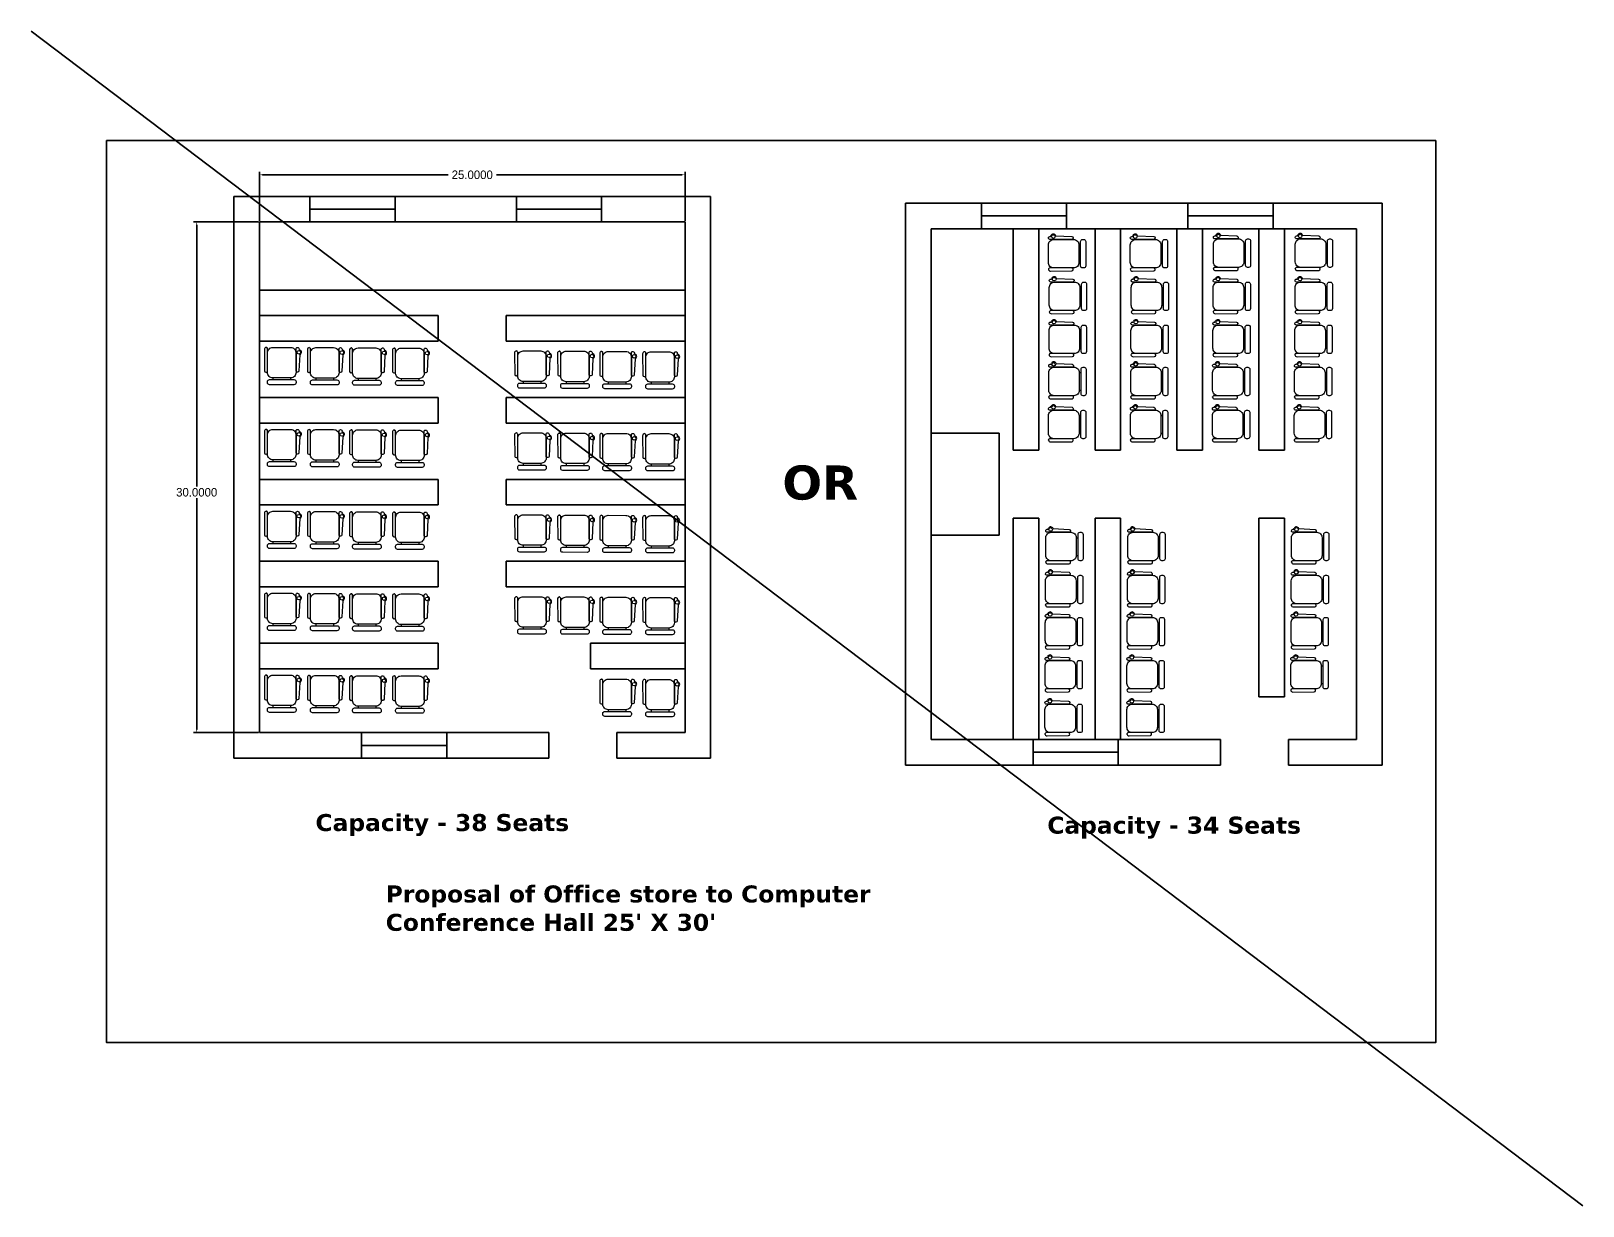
# Model space of a CAD drawing. Header units: inches. Extents: x 23 to 629, y -355 to 51.
# Drawn here: x 275.5 to 366.7, y -32.1 to 36.9 of the extents above; entities that cross this region are included whole.
import ezdxf

# ---------------------------------------------------------------- set-up
doc = ezdxf.new("R2010")
doc.units = ezdxf.units.IN
doc.header["$MEASUREMENT"] = 0
doc.layers.add('FUR', color=252, linetype='Continuous', lineweight=9)
doc.layers.add('FURN', color=252, linetype='Continuous', lineweight=9)
doc.dimstyles.get("Standard").update_dxf_attribs({"dimtxt": 0.18, "dimasz": 0.18, "dimexe": 0.18, "dimexo": 0.0625, "dimgap": 0.09, "dimtad": 0, "dimtih": 1, "dimtoh": 1, "dimdec": 4, "dimzin": 0, "dimdsep": 46, "dimtxsty": 'Standard', "dimcen": 0.09, "dimadec": 0, "dimazin": 0, "dimtfac": 1, "dimtdec": 4, "dimtofl": 0, "dimtmove": 0, "dimatfit": 3, "dimfxl": 1, "dimtolj": 1, "dimtzin": 0, "dimarcsym": 0})

msp = doc.modelspace()

# ---------------------------------------------------------------- texts
at = {"attachment_point": 1}
for s, insert, char_height, width in [('{\\fVerdana|b1|i0|c0|p34;OR}', (319.68127, 11.37486), 2, 6.0867919), ('{\\fVerdana|b1|i0|c0|p34;Capacity - 38 Seats}', (292.25391, -9.09958), 1, 20.0104396), ('{\\fVerdana|b1|i0|c0|p34;Capacity - 34 Seats}', (335.24311, -9.25132), 1, 20.0104396), ("{\\fVerdana|b1|i0|c0|p34;Proposal of Office store to Computer Conference Hall 25' X 30'}", (296.37979, -13.29382), 1, 31.0052658)]:
    msp.add_mtext(s, dxfattribs=dict(at, insert=insert, char_height=char_height, width=width))

# ---------------------------------------------------------------- blocks, each defined once
blk = doc.blocks.new('*D35')
at = {"color": 0, "lineweight": -2}
for p, q in [((288.901, 25.682), (285.097, 25.682)), ((285.277, 25.502), (285.277, 10.138)), ((285.277, -4.138), (285.277, 9.458)), ((288.901, -4.318), (285.097, -4.318))]:
    blk.add_line(p, q, dxfattribs=at)
at = {"color": 0}
for points in [[(285.247, 25.502), (285.307, 25.502), (285.277, 25.682)], [(285.247, -4.138), (285.307, -4.138), (285.277, -4.318)]]:
    blk.add_solid(points, dxfattribs=at)
at = {"layer": 'Defpoints', "color": 0}
for p in [(285.277, 25.682), (288.964, 25.682), (288.964, -4.318)]:
    blk.add_point(p, dxfattribs=at)
at = {"color": 0, "insert": (285.277, 9.798), "char_height": 0.5, "attachment_point": 5}
blk.add_mtext('\\A1;30.0000', dxfattribs=at)
blk = doc.blocks.new('CINE CHAIR')
at = {"layer": 'FUR', "color": 48, "lineweight": 0}
for p, q in [((448043.776, 57308.306), (448043.8, 57308.306)), ((448043.776, 57308.058), (448043.8, 57308.058))]:
    blk.add_line(p, q, dxfattribs=at)
blk.add_lwpolyline([(448043.45, 57308.434), (448043.678, 57308.423, -0.388092), (448043.695, 57308.404), (448043.695, 57308.401, -0.414214), (448043.676, 57308.382), (448043.367, 57308.382, -0.414214), (448043.348, 57308.401), (448043.348, 57308.404, -0.491313), (448043.377, 57308.423), (448043.384, 57308.436)], format="xyb", dxfattribs=at)
for points in [[(448043.424, 57308.382), (448043.7, 57308.382, -0.414214), (448043.776, 57308.306), (448043.776, 57308.058, -0.414214), (448043.7, 57307.982), (448043.424, 57307.982, -0.414214), (448043.348, 57308.058), (448043.348, 57308.306, -0.414214)], [(448043.828, 57308.382), (448043.842, 57308.382, -0.414214), (448043.871, 57308.353), (448043.871, 57308.01, -0.414214), (448043.842, 57307.982), (448043.828, 57307.982, -0.414214), (448043.8, 57308.01), (448043.8, 57308.353, -0.414214)], [(448043.379, 57307.938), (448043.678, 57307.94, 0.393133), (448043.695, 57307.959), (448043.695, 57307.963, 0.414214), (448043.676, 57307.982), (448043.367, 57307.982, 0.414214), (448043.348, 57307.963), (448043.348, 57307.966, 0.435766)]]:
    blk.add_lwpolyline(points, format="xyb", close=True, dxfattribs=at)
blk.add_circle((448043.417, 57308.422), 0.0249, dxfattribs=at)
blk.add_arc((448043.417, 57308.422), 0.0356, 19.6628, 156.9494, dxfattribs=at)
blk = doc.blocks.new('*D37')
at = {"color": 0, "lineweight": -2}
for p, q in [((288.964, 25.744), (288.964, 28.63)), ((289.144, 28.45), (300.041, 28.45)), ((313.784, 28.45), (302.887, 28.45)), ((313.964, 25.744), (313.964, 28.63))]:
    blk.add_line(p, q, dxfattribs=at)
at = {"color": 0}
for points in [[(289.144, 28.48), (289.144, 28.42), (288.964, 28.45)], [(313.784, 28.48), (313.784, 28.42), (313.964, 28.45)]]:
    blk.add_solid(points, dxfattribs=at)
at = {"layer": 'Defpoints', "color": 0}
for p in [(313.964, 28.45), (288.964, 25.682), (313.964, 25.682)]:
    blk.add_point(p, dxfattribs=at)
at = {"color": 0, "insert": (301.464, 28.45), "char_height": 0.5, "attachment_point": 5}
blk.add_mtext('\\A1;25.0000', dxfattribs=at)

# ---------------------------------------------------------------- dimensions: what is measured, and where the dimension line sits
dim = msp.add_linear_dim(base=(313.96387, 28.45018), p1=(288.96387, 25.68191), p2=(313.96387, 25.68191), dimstyle='Standard', override={"dimtxt": 0.5})
dim.commit()
dim.dimension.update_dxf_attribs({"geometry": '*D37', "text_midpoint": (301.46387, 28.45018)})
dim = msp.add_linear_dim(base=(285.2769, 25.68191), p1=(288.96387, -4.31809), p2=(288.96387, 25.68191), angle=90, dimstyle='Standard', override={"dimtxt": 0.5})
dim.commit()
dim.dimension.update_dxf_attribs({"geometry": '*D35', "text_midpoint": (285.2769, 9.79811), "dimtype": 160})

# ---------------------------------------------------------------- linework, layer by layer
for p, q in [((275.54557, 36.89389), (366.70968, -32.1208)), ((287.46387, 27.18191), (315.46387, 27.18191)), ((287.46387, -5.81809), (287.46387, 27.18191)), ((291.92834, 25.68191), (291.92834, 27.18191)), ((296.92834, 25.68191), (296.92834, 27.18191)), ((304.05697, 25.68191), (304.05697, 27.18191)), ((309.05697, 25.68191), (309.05697, 27.18191)), ((315.46387, 27.18191), (315.46387, -5.81809)), ((326.91497, 26.78063), (354.91497, 26.78063)), ((326.91497, -6.21937), (326.91497, 26.78063)), ((331.37944, 25.28063), (331.37944, 26.78063)), ((336.37944, 25.28063), (336.37944, 26.78063)), ((343.50807, 25.28063), (343.50807, 26.78063)), ((348.50807, 25.28063), (348.50807, 26.78063)), ((354.91497, 26.78063), (354.91497, -6.21937)), ((288.96387, 25.68191), (313.96387, 25.68191)), ((288.96387, -4.31809), (288.96387, 25.68191)), ((291.92834, 26.43191), (296.92834, 26.43191)), ((304.05697, 26.43191), (309.05697, 26.43191)), ((313.96387, 25.68191), (313.96387, -4.31809)), ((313.96387, 25.68191), (313.96387, -4.31809)), ((331.37944, 26.03063), (336.37944, 26.03063)), ((343.50807, 26.03063), (348.50807, 26.03063)), ((328.41497, 25.28063), (353.41497, 25.28063)), ((328.41497, -4.71937), (328.41497, 25.28063)), ((333.23711, 12.27762), (333.23711, 25.28063)), ((334.73711, 12.27762), (334.73711, 25.28063)), ((338.04954, 12.27762), (338.04954, 25.28063)), ((339.54954, 12.27762), (339.54954, 25.28063)), ((342.86197, 12.27762), (342.86197, 25.28063)), ((344.36197, 12.27762), (344.36197, 25.28063)), ((347.67439, 12.27762), (347.67439, 25.28063)), ((349.17439, 12.27762), (349.17439, 25.28063)), ((353.41497, 25.28063), (353.41497, -4.71937)), ((353.41497, 25.28063), (353.41497, -4.71937)), ((288.96387, 21.68191), (313.96387, 21.68191)), ((288.96387, 20.18191), (299.46387, 20.18191)), ((288.96387, 20.18191), (299.46387, 20.18191)), ((299.46387, 18.68191), (299.46387, 20.18191)), ((303.46387, 18.68191), (303.46387, 20.18191)), ((303.46387, 20.18191), (313.96387, 20.18191)), ((288.96387, 18.68191), (299.46387, 18.68191)), ((303.46387, 18.68191), (313.96387, 18.68191)), ((288.96387, 15.36949), (299.46387, 15.36949)), ((299.46387, 13.86949), (299.46387, 15.36949)), ((303.46387, 15.36949), (313.96387, 15.36949)), ((303.46387, 13.86949), (303.46387, 15.36949)), ((288.96387, 13.86949), (299.46387, 13.86949)), ((303.46387, 13.86949), (313.96387, 13.86949)), ((332.41497, 13.28063), (328.41497, 13.28063)), ((332.41497, 7.28063), (332.41497, 13.28063)), ((334.73711, 12.27762), (333.23711, 12.27762)), ((339.54954, 12.27762), (338.04954, 12.27762)), ((344.36197, 12.27762), (342.86197, 12.27762)), ((349.17439, 12.27762), (347.67439, 12.27762)), ((288.96387, 10.55706), (299.46387, 10.55706)), ((299.46387, 9.05706), (299.46387, 10.55706)), ((303.46387, 10.55706), (313.96387, 10.55706)), ((303.46387, 9.05706), (303.46387, 10.55706)), ((288.96387, 9.05706), (299.46387, 9.05706)), ((303.46387, 9.05706), (313.96387, 9.05706)), ((333.23711, -4.71937), (333.23711, 8.27762)), ((333.23711, -4.71937), (333.23711, 8.27762)), ((334.73711, 8.27762), (333.23711, 8.27762)), ((334.73711, -4.71937), (334.73711, 8.27762)), ((338.04954, -4.71937), (338.04954, 8.27762)), ((339.54954, 8.27762), (338.04954, 8.27762)), ((339.54954, -4.71937), (339.54954, 8.27762)), ((347.67439, -2.22238), (347.67439, 8.27762)), ((349.17439, 8.27762), (347.67439, 8.27762)), ((349.17439, -2.22238), (349.17439, 8.27762)), ((332.41497, 7.28063), (328.41497, 7.28063)), ((288.96387, 5.74463), (299.46387, 5.74463)), ((299.46387, 4.24463), (299.46387, 5.74463)), ((303.46387, 5.74463), (313.96387, 5.74463)), ((303.46387, 4.24463), (303.46387, 5.74463)), ((288.96387, 4.24463), (299.46387, 4.24463)), ((303.46387, 4.24463), (313.96387, 4.24463)), ((288.96387, 0.93221), (299.46387, 0.93221)), ((299.46387, -0.56779), (299.46387, 0.93221)), ((308.4166, 0.93221), (313.96387, 0.93221)), ((308.4166, -0.56779), (308.4166, 0.93221)), ((288.96387, -0.56779), (299.46387, -0.56779)), ((308.4166, -0.56779), (313.96387, -0.56779)), ((347.67439, -2.22238), (349.17439, -2.22238)), ((305.96387, -4.31809), (288.96387, -4.31809)), ((294.96387, -5.81809), (294.96387, -4.31809)), ((299.96387, -5.81809), (299.96387, -4.31809)), ((305.96387, -4.31809), (305.96387, -5.81809)), ((309.96387, -4.31809), (309.96387, -5.81809)), ((313.96387, -4.31809), (309.96387, -4.31809)), ((294.96387, -5.06809), (299.96387, -5.06809)), ((345.41497, -4.71937), (328.41497, -4.71937)), ((334.41497, -6.21937), (334.41497, -4.71937)), ((334.41497, -5.46937), (339.41497, -5.46937)), ((339.41497, -6.21937), (339.41497, -4.71937)), ((345.41497, -4.71937), (345.41497, -6.21937)), ((349.41497, -4.71937), (349.41497, -6.21937)), ((353.41497, -4.71937), (349.41497, -4.71937)), ((305.96387, -5.81809), (287.46387, -5.81809)), ((315.46387, -5.81809), (309.96387, -5.81809)), ((345.41497, -6.21937), (326.91497, -6.21937)), ((354.91497, -6.21937), (349.41497, -6.21937))]:
    msp.add_line(p, q)
msp.add_lwpolyline([(279.98165, 30.46065), (358.06424, 30.46065), (358.06424, -22.52092), (279.98165, -22.52092)], close=True)

# ---------------------------------------------------------------- block references
at = {"layer": 'FURN', "yscale": 4.19040000000001, "zscale": 4.190399999999999}
for p, xscale, rotation in [((-1877149.12761, -240092.32217), 4.190400000000028, 359.9991434073997), ((-1877144.31518, -240092.32217), 4.190400000000028, 359.9991434073997), ((-1877139.43751, -240092.28769), 4.190400000000028, 359.9991434073997), ((-1877134.62509, -240092.28769), 4.190400000000028, 359.9991434073997), ((-1877149.07413, -240094.82665), 4.190400000000028, 359.9991434073997), ((-1877144.2617, -240094.82665), 4.190400000000028, 359.9991434073997), ((-1877139.44928, -240094.82665), 4.190400000000028, 359.9991434073997), ((-1877134.63685, -240094.82665), 4.190400000000028, 359.9991434073997), ((-1877149.08785, -240097.35163), 4.190400000000028, 359.9991434073997), ((-1877144.27543, -240097.35163), 4.190400000000028, 359.9991434073997), ((-1877139.463, -240097.35163), 4.190400000000028, 359.9991434073997), ((-1877134.65058, -240097.35163), 4.190400000000028, 359.9991434073997), ((-239825.86204, 1877502.74563), 4.190400000000025, 269.9991434073997), ((-239823.3368, 1877502.73191), 4.190400000000026, 269.9991434073997), ((-239820.86177, 1877502.71369), 4.190400000000026, 269.9991434073997), ((-239818.33679, 1877502.69997), 4.190400000000026, 269.9991434073997), ((-239811.16564, 1877502.53882), 4.190400000000027, 269.9991434073997), ((-239808.6404, 1877502.52509), 4.190400000000028, 269.9991434073997), ((-239806.16538, 1877502.50688), 4.190400000000028, 269.9991434073997), ((-239803.64039, 1877502.49315), 4.190400000000028, 269.9991434073997), ((-1877149.10607, -240099.82666), 4.190400000000028, 359.9991434073997), ((-1877144.29364, -240099.82666), 4.190400000000028, 359.9991434073997), ((-1877139.48122, -240099.82666), 4.190400000000028, 359.9991434073997), ((-1877134.66879, -240099.82666), 4.190400000000028, 359.9991434073997), ((-1877149.11979, -240102.35189), 4.190400000000028, 359.9991434073997), ((-1877144.30737, -240102.35189), 4.190400000000028, 359.9991434073997), ((-1877139.49494, -240102.35189), 4.190400000000028, 359.9991434073997), ((-1877134.68252, -240102.35189), 4.190400000000028, 359.9991434073997), ((-239825.86204, 1877497.93321), 4.190400000000028, 269.9991434073997), ((-239823.3368, 1877497.91948), 4.190400000000028, 269.9991434073997), ((-239820.86177, 1877497.90126), 4.190400000000028, 269.9991434073997), ((-239818.33679, 1877497.88754), 4.190400000000028, 269.9991434073997), ((-239811.16564, 1877497.72639), 4.190400000000028, 269.9991434073997), ((-239808.6404, 1877497.71267), 4.190400000000028, 269.9991434073997), ((-239806.16538, 1877497.69445), 4.190400000000028, 269.9991434073997), ((-239803.64039, 1877497.68073), 4.190400000000028, 269.9991434073997), ((-239825.86204, 1877493.12078), 4.190400000000028, 269.9991434073997), ((-239823.3368, 1877493.10705), 4.190400000000028, 269.9991434073997), ((-239820.86177, 1877493.08884), 4.190400000000028, 269.9991434073997), ((-239818.33679, 1877493.07511), 4.190400000000028, 269.9991434073997), ((-239811.16564, 1877492.91397), 4.190400000000028, 269.9991434073997), ((-239808.6404, 1877492.90024), 4.190400000000028, 269.9991434073997), ((-239806.16538, 1877492.88203), 4.190400000000028, 269.9991434073997), ((-239803.64039, 1877492.8683), 4.190400000000028, 269.9991434073997), ((-1877149.28094, -240109.52305), 4.190400000000028, 359.9991434073997), ((-1877144.46851, -240109.52305), 4.190400000000028, 359.9991434073997), ((-1877134.84366, -240109.52305), 4.190400000000028, 359.9991434073997), ((-1877149.29467, -240112.04803), 4.190400000000028, 359.9991434073997), ((-1877144.48224, -240112.04803), 4.190400000000028, 359.9991434073997), ((-1877134.85739, -240112.04803), 4.190400000000028, 359.9991434073997), ((-239825.86204, 1877488.30835), 4.190400000000028, 269.9991434073997), ((-239823.3368, 1877488.29463), 4.190400000000028, 269.9991434073997), ((-239820.86177, 1877488.27641), 4.190400000000028, 269.9991434073997), ((-239818.33679, 1877488.26269), 4.190400000000028, 269.9991434073997), ((-239811.16564, 1877488.10154), 4.190400000000028, 269.9991434073997), ((-239808.6404, 1877488.08782), 4.190400000000028, 269.9991434073997), ((-239806.16538, 1877488.0696), 4.190400000000028, 269.9991434073997), ((-239803.64039, 1877488.05588), 4.190400000000028, 269.9991434073997), ((-1877149.31288, -240114.52305), 4.190400000000028, 359.9991434073997), ((-1877144.50045, -240114.52305), 4.190400000000028, 359.9991434073997), ((-1877134.8756, -240114.52305), 4.190400000000028, 359.9991434073997), ((-1877149.32661, -240117.04829), 4.190400000000028, 359.9991434073997), ((-1877144.51418, -240117.04829), 4.190400000000028, 359.9991434073997), ((-1877134.88933, -240117.04829), 4.190400000000028, 359.9991434073997), ((-239825.86204, 1877483.49593), 4.190400000000028, 269.9991434073997), ((-239823.3368, 1877483.4822), 4.190400000000028, 269.9991434073997), ((-239820.86177, 1877483.46399), 4.190400000000028, 269.9991434073997), ((-239818.33679, 1877483.45026), 4.190400000000028, 269.9991434073997), ((-239806.16538, 1877483.25718), 4.190400000000028, 269.9991434073997), ((-239803.64039, 1877483.24345), 4.190400000000028, 269.9991434073997), ((-1877149.3283, -240119.61704), 4.190400000000028, 359.9991434073997), ((-1877144.51588, -240119.61704), 4.190400000000028, 359.9991434073997)]:
    msp.add_blockref('CINE CHAIR', p, dxfattribs=dict(at, xscale=xscale, rotation=rotation))

msp.set_redraw_order([(e.dxf.handle, doc.entitydb.next_handle()) for e in msp.query("TEXT MTEXT ATTDEF DIMENSION ARC_DIMENSION")])  # texts and dimensions are drawn at this point

doc.saveas('drawing.dxf')
